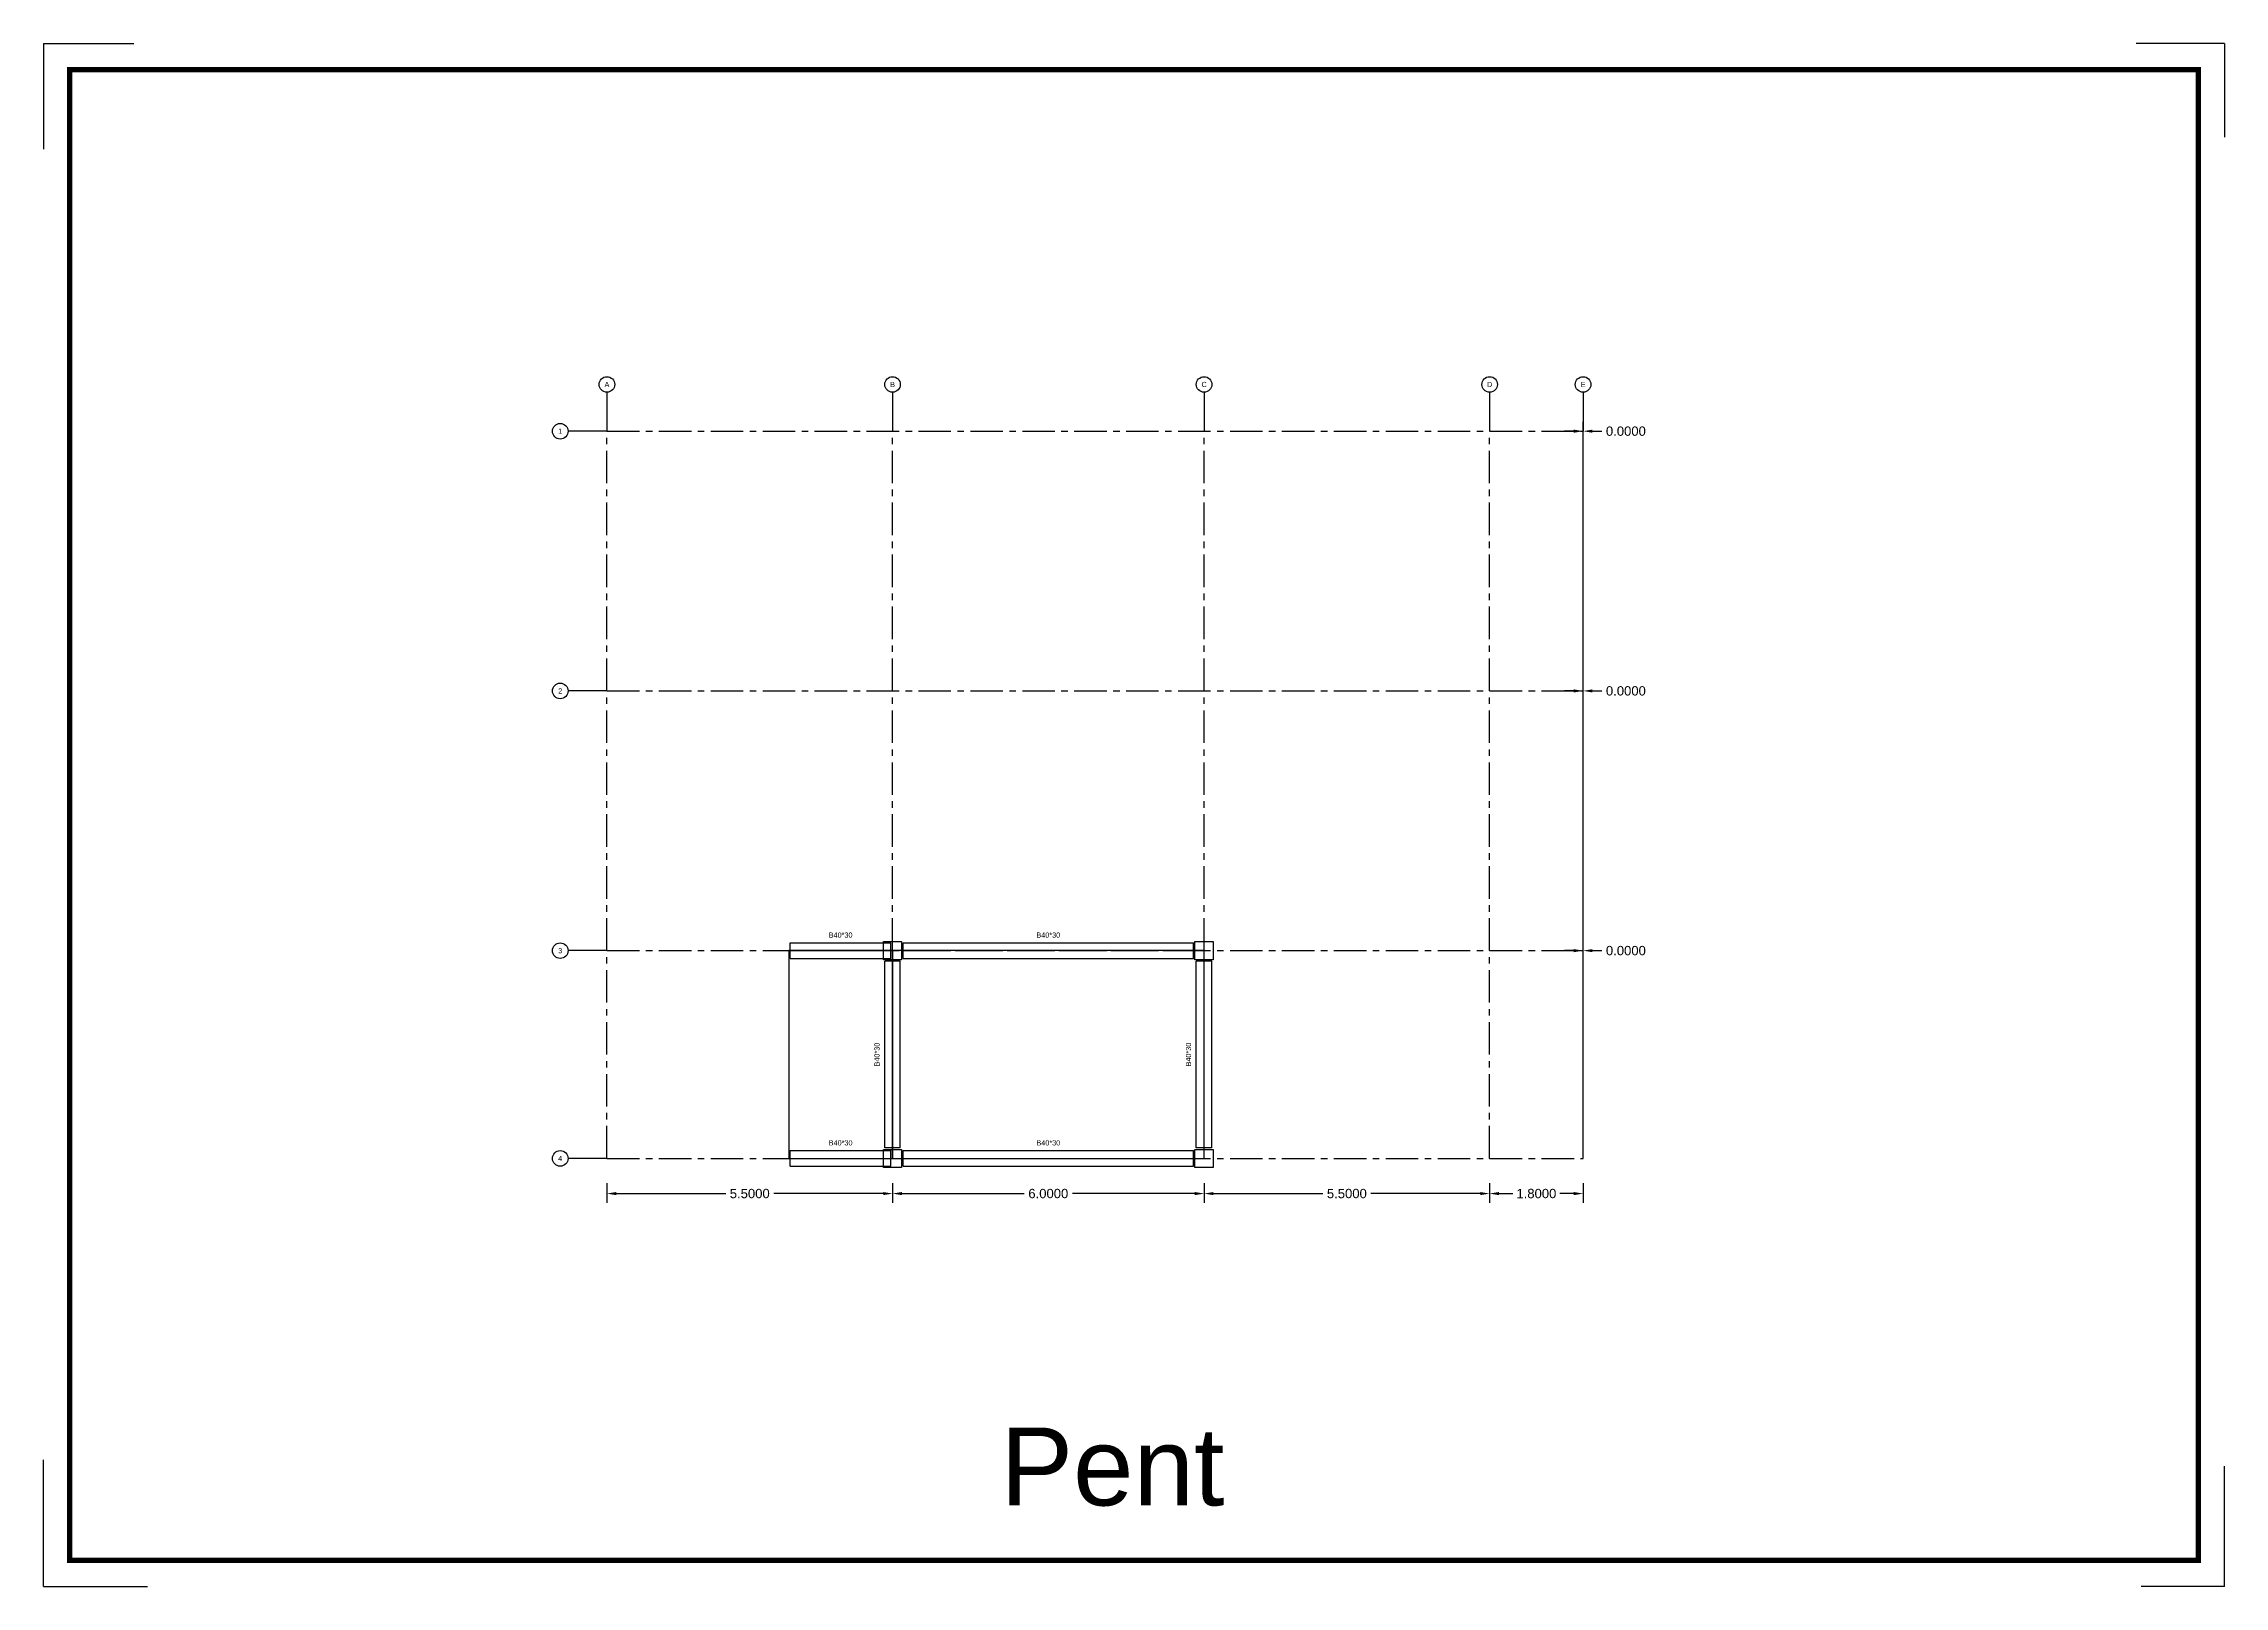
# Model space of a CAD drawing. Header units: inches. Extents: x -1152 to 1352, y 183 to 608.
# Drawn here: x 995.82 to 1037.82, y 238.06 to 267.76 of the extents above; entities that cross this region are included whole.
import ezdxf
from ezdxf.enums import TextEntityAlignment as Align

# ---------------------------------------------------------------- set-up
doc = ezdxf.new("R2010")
doc.units = ezdxf.units.IN
doc.header["$MEASUREMENT"] = 0
doc.linetypes.add('CENTER', pattern=[2, 1.25, -0.25, 0.25, -0.25])
for name, color, linetype in [('BEAM', 5, 'Continuous'), ('CENTERLINES', 7, 'Continuous'), ('COLS', 5, 'Continuous'), ('DIMENSIONS', 4, 'Continuous'), ('GRID', 1, 'Continuous'), ('SLAB', 6, 'Continuous'), ('TEXT', 3, 'Continuous')]:
    doc.layers.add(name, color=color, linetype=linetype)
doc.layers.add('Layer4', color=252, linetype='Continuous', lineweight=25)
doc.styles.get("Standard").update_dxf_attribs({"font": 'arial.ttf'})
doc.dimstyles.get("Standard").update_dxf_attribs({"dimtxt": 0.18, "dimasz": 0.18, "dimexe": 0.18, "dimexo": 0.0625, "dimgap": 0.09, "dimtad": 0, "dimtih": 1, "dimtoh": 1, "dimdec": 4, "dimzin": 0, "dimdsep": 46, "dimtxsty": 'Standard', "dimcen": 0.09, "dimadec": 0, "dimazin": 0, "dimtfac": 1, "dimtdec": 4, "dimtofl": 0, "dimtmove": 0, "dimatfit": 3, "dimfxl": 1, "dimtolj": 1, "dimtzin": 0, "dimarcsym": 0})

# ---------------------------------------------------------------- blocks, each defined once
blk = doc.blocks.new('*D449')
at = {"layer": 'DEFPOINTS', "color": 0, "transparency": 16777216}
for p in [(1006.673, 245.882), (1012.173, 245.882), (1012.173, 245.622)]:
    blk.add_point(p, dxfattribs=at)
at = {"layer": 'DIMENSIONS', "color": 0, "lineweight": -2, "transparency": 16777216}
for p, q in [((1006.673, 245.82), (1006.673, 245.442)), ((1012.173, 245.82), (1012.173, 245.442)), ((1006.853, 245.622), (1008.96, 245.622)), ((1011.993, 245.622), (1009.887, 245.622))]:
    blk.add_line(p, q, dxfattribs=at)
at = {"layer": 'DIMENSIONS', "color": 0, "transparency": 16777216}
for points in [[(1006.853, 245.652), (1006.853, 245.592), (1006.673, 245.622)], [(1011.993, 245.652), (1011.993, 245.592), (1012.173, 245.622)]]:
    blk.add_solid(points, dxfattribs=at)
at = {"layer": 'DIMENSIONS', "color": 0, "transparency": 16777216, "insert": (1009.423, 245.622), "char_height": 0.18, "attachment_point": 5}
blk.add_mtext('\\A1;5.5000', dxfattribs=at)
blk = doc.blocks.new('*D450')
at = {"layer": 'DEFPOINTS', "color": 0, "transparency": 16777216}
for p in [(1012.173, 245.882), (1018.173, 245.882), (1018.173, 245.622)]:
    blk.add_point(p, dxfattribs=at)
at = {"layer": 'DIMENSIONS', "color": 0, "lineweight": -2, "transparency": 16777216}
for p, q in [((1012.173, 245.82), (1012.173, 245.442)), ((1018.173, 245.82), (1018.173, 245.442)), ((1012.353, 245.622), (1014.709, 245.622)), ((1017.993, 245.622), (1015.637, 245.622))]:
    blk.add_line(p, q, dxfattribs=at)
at = {"layer": 'DIMENSIONS', "color": 0, "transparency": 16777216}
for points in [[(1012.353, 245.652), (1012.353, 245.592), (1012.173, 245.622)], [(1017.993, 245.652), (1017.993, 245.592), (1018.173, 245.622)]]:
    blk.add_solid(points, dxfattribs=at)
at = {"layer": 'DIMENSIONS', "color": 0, "transparency": 16777216, "insert": (1015.173, 245.622), "char_height": 0.18, "attachment_point": 5}
blk.add_mtext('\\A1;6.0000', dxfattribs=at)
blk = doc.blocks.new('*D451')
at = {"layer": 'DEFPOINTS', "color": 0, "transparency": 16777216}
for p in [(1018.173, 245.882), (1023.673, 245.882), (1023.673, 245.622)]:
    blk.add_point(p, dxfattribs=at)
at = {"layer": 'DIMENSIONS', "color": 0, "lineweight": -2, "transparency": 16777216}
for p, q in [((1018.173, 245.82), (1018.173, 245.442)), ((1023.673, 245.82), (1023.673, 245.442)), ((1018.353, 245.622), (1020.46, 245.622)), ((1023.493, 245.622), (1021.387, 245.622))]:
    blk.add_line(p, q, dxfattribs=at)
at = {"layer": 'DIMENSIONS', "color": 0, "transparency": 16777216}
for points in [[(1018.353, 245.652), (1018.353, 245.592), (1018.173, 245.622)], [(1023.493, 245.652), (1023.493, 245.592), (1023.673, 245.622)]]:
    blk.add_solid(points, dxfattribs=at)
at = {"layer": 'DIMENSIONS', "color": 0, "transparency": 16777216, "insert": (1020.923, 245.622), "char_height": 0.18, "attachment_point": 5}
blk.add_mtext('\\A1;5.5000', dxfattribs=at)
blk = doc.blocks.new('*D452')
at = {"layer": 'DEFPOINTS', "color": 0, "transparency": 16777216}
for p in [(1023.673, 245.882), (1025.473, 245.882), (1025.473, 245.622)]:
    blk.add_point(p, dxfattribs=at)
at = {"layer": 'DIMENSIONS', "color": 0, "lineweight": -2, "transparency": 16777216}
for p, q in [((1023.673, 245.82), (1023.673, 245.442)), ((1025.473, 245.82), (1025.473, 245.442)), ((1023.853, 245.622), (1024.118, 245.622)), ((1025.293, 245.622), (1025.028, 245.622))]:
    blk.add_line(p, q, dxfattribs=at)
at = {"layer": 'DIMENSIONS', "color": 0, "transparency": 16777216}
for points in [[(1023.853, 245.652), (1023.853, 245.592), (1023.673, 245.622)], [(1025.293, 245.652), (1025.293, 245.592), (1025.473, 245.622)]]:
    blk.add_solid(points, dxfattribs=at)
at = {"layer": 'DIMENSIONS', "color": 0, "transparency": 16777216, "insert": (1024.573, 245.622), "char_height": 0.18, "attachment_point": 5}
blk.add_mtext('\\A1;1.8000', dxfattribs=at)
blk = doc.blocks.new('*D453')
at = {"layer": 'DEFPOINTS', "color": 0, "transparency": 16777216}
for p in [(1025.473, 250.299), (1025.473, 250.299), (1025.473, 246.299)]:
    blk.add_point(p, dxfattribs=at)
at = {"layer": 'DIMENSIONS', "color": 0, "lineweight": -2, "transparency": 16777216}
for p, q in [((1025.473, 246.361), (1025.473, 250.479)), ((1025.473, 250.361), (1025.473, 250.479)), ((1025.293, 250.299), (1025.113, 250.299)), ((1025.653, 250.299), (1025.833, 250.299))]:
    blk.add_line(p, q, dxfattribs=at)
at = {"layer": 'DIMENSIONS', "color": 0, "transparency": 16777216}
for points in [[(1025.293, 250.329), (1025.293, 250.269), (1025.473, 250.299)], [(1025.653, 250.329), (1025.653, 250.269), (1025.473, 250.299)]]:
    blk.add_solid(points, dxfattribs=at)
at = {"layer": 'DIMENSIONS', "color": 0, "transparency": 16777216, "insert": (1026.297, 250.299), "char_height": 0.18, "attachment_point": 5}
blk.add_mtext('\\A1;0.0000', dxfattribs=at)
blk = doc.blocks.new('*D454')
at = {"layer": 'DEFPOINTS', "color": 0, "transparency": 16777216}
for p in [(1025.473, 255.299), (1025.473, 255.299), (1025.473, 250.299)]:
    blk.add_point(p, dxfattribs=at)
at = {"layer": 'DIMENSIONS', "color": 0, "lineweight": -2, "transparency": 16777216}
for p, q in [((1025.473, 250.361), (1025.473, 255.479)), ((1025.473, 255.361), (1025.473, 255.479)), ((1025.293, 255.299), (1025.113, 255.299)), ((1025.653, 255.299), (1025.833, 255.299))]:
    blk.add_line(p, q, dxfattribs=at)
at = {"layer": 'DIMENSIONS', "color": 0, "transparency": 16777216}
for points in [[(1025.293, 255.329), (1025.293, 255.269), (1025.473, 255.299)], [(1025.653, 255.329), (1025.653, 255.269), (1025.473, 255.299)]]:
    blk.add_solid(points, dxfattribs=at)
at = {"layer": 'DIMENSIONS', "color": 0, "transparency": 16777216, "insert": (1026.297, 255.299), "char_height": 0.18, "attachment_point": 5}
blk.add_mtext('\\A1;0.0000', dxfattribs=at)
blk = doc.blocks.new('*D455')
at = {"layer": 'DEFPOINTS', "color": 0, "transparency": 16777216}
for p in [(1025.473, 260.299), (1025.473, 260.299), (1025.473, 255.299)]:
    blk.add_point(p, dxfattribs=at)
at = {"layer": 'DIMENSIONS', "color": 0, "lineweight": -2, "transparency": 16777216}
for p, q in [((1025.473, 255.361), (1025.473, 260.479)), ((1025.473, 260.361), (1025.473, 260.479)), ((1025.293, 260.299), (1025.113, 260.299)), ((1025.653, 260.299), (1025.833, 260.299))]:
    blk.add_line(p, q, dxfattribs=at)
at = {"layer": 'DIMENSIONS', "color": 0, "transparency": 16777216}
for points in [[(1025.293, 260.329), (1025.293, 260.269), (1025.473, 260.299)], [(1025.653, 260.329), (1025.653, 260.269), (1025.473, 260.299)]]:
    blk.add_solid(points, dxfattribs=at)
at = {"layer": 'DIMENSIONS', "color": 0, "transparency": 16777216, "insert": (1026.297, 260.299), "char_height": 0.18, "attachment_point": 5}
blk.add_mtext('\\A1;0.0000', dxfattribs=at)

msp = doc.modelspace()

# ---------------------------------------------------------------- linework, layer by layer
at = {"layer": 'BEAM', "color": 2, "linetype": 'Continuous'}
for p, q in [((1010.20319, 250.44856), (1012.14319, 250.44856)), ((1010.20319, 250.14856), (1010.20319, 250.44856)), ((1012.14319, 250.14856), (1012.14319, 250.44856)), ((1012.37819, 250.44856), (1017.96819, 250.44856)), ((1012.37819, 250.14856), (1012.37819, 250.44856)), ((1017.96819, 250.14856), (1017.96819, 250.44856)), ((1010.20319, 250.14856), (1012.14319, 250.14856)), ((1012.02319, 246.50356), (1012.02319, 250.09356)), ((1012.32319, 250.09356), (1012.02319, 250.09356)), ((1012.32319, 246.50356), (1012.32319, 250.09356)), ((1012.37819, 250.14856), (1017.96819, 250.14856)), ((1018.02319, 246.50356), (1018.02319, 250.09356)), ((1018.32319, 250.09356), (1018.02319, 250.09356)), ((1018.32319, 246.50356), (1018.32319, 250.09356)), ((1010.20319, 246.44856), (1012.14319, 246.44856)), ((1010.20319, 246.14856), (1010.20319, 246.44856)), ((1010.20319, 246.14856), (1012.14319, 246.14856)), ((1012.32319, 246.50356), (1012.02319, 246.50356)), ((1012.14319, 246.14856), (1012.14319, 246.44856)), ((1012.37819, 246.44856), (1017.96819, 246.44856)), ((1012.37819, 246.14856), (1012.37819, 246.44856)), ((1012.37819, 246.14856), (1017.96819, 246.14856)), ((1017.96819, 246.14856), (1017.96819, 246.44856)), ((1018.32319, 246.50356), (1018.02319, 246.50356))]:
    msp.add_line(p, q, dxfattribs=at)
at = {"layer": 'CENTERLINES', "color": 6, "linetype": 'CENTER', "ltscale": 0.5}
for p, q in [((1010.20319, 250.29856), (1012.14319, 250.29856)), ((1012.17319, 246.50356), (1012.17319, 250.09356)), ((1012.37819, 250.29856), (1017.96819, 250.29856)), ((1018.17319, 246.50356), (1018.17319, 250.09356)), ((1010.20319, 246.29856), (1012.14319, 246.29856)), ((1012.37819, 246.29856), (1017.96819, 246.29856))]:
    msp.add_line(p, q, dxfattribs=at)
at = {"layer": 'COLS', "color": 2, "linetype": 'Continuous'}
for points in [[(1012.34819, 250.12356), (1011.99819, 250.12356), (1011.99819, 250.47356), (1012.34819, 250.47356)], [(1018.34819, 250.12356), (1017.99819, 250.12356), (1017.99819, 250.47356), (1018.34819, 250.47356)], [(1012.34819, 246.12356), (1011.99819, 246.12356), (1011.99819, 246.47356), (1012.34819, 246.47356)], [(1018.34819, 246.12356), (1017.99819, 246.12356), (1017.99819, 246.47356), (1018.34819, 246.47356)]]:
    msp.add_lwpolyline(points, close=True, dxfattribs=at)
at = {"layer": 'GRID', "color": 0, "linetype": 'Continuous'}
for p, q in [((1006.67319, 261.04856), (1006.67319, 260.29856)), ((1012.17319, 261.04856), (1012.17319, 260.29856)), ((1018.17319, 261.04856), (1018.17319, 260.29856)), ((1023.67319, 261.04856), (1023.67319, 260.29856)), ((1025.47319, 261.04856), (1025.47319, 260.29856)), ((1006.67319, 260.29856), (1005.92319, 260.29856)), ((1006.67319, 255.29856), (1005.92319, 255.29856)), ((1006.67319, 250.29856), (1005.92319, 250.29856)), ((1006.67319, 246.29856), (1005.92319, 246.29856))]:
    msp.add_line(p, q, dxfattribs=at)
at = {"layer": 'GRID', "color": 1, "linetype": 'CENTER', "ltscale": 0.5}
for p, q in [((1006.67319, 246.29856), (1006.67319, 260.29856)), ((1006.67319, 260.29856), (1025.47319, 260.29856)), ((1012.17319, 246.29856), (1012.17319, 260.29856)), ((1018.17319, 246.29856), (1018.17319, 260.29856)), ((1023.67319, 246.29856), (1023.67319, 260.29856)), ((1025.47319, 246.29856), (1025.47319, 260.29856)), ((1006.67319, 255.29856), (1025.47319, 255.29856)), ((1006.67319, 250.29856), (1025.47319, 250.29856)), ((1006.67319, 246.29856), (1025.47319, 246.29856))]:
    msp.add_line(p, q, dxfattribs=at)
at = {"layer": 'GRID', "color": 0, "linetype": 'Continuous'}
for centre in [(1006.67319, 261.19856), (1012.17319, 261.19856), (1018.17319, 261.19856), (1023.67319, 261.19856), (1025.47319, 261.19856), (1005.77319, 260.29856), (1005.77319, 255.29856), (1005.77319, 250.29856), (1005.77319, 246.29856)]:
    msp.add_circle(centre, 0.15, dxfattribs=at)
at = {"layer": 'Layer4'}
for p, q in [((995.82356, 267.76035), (995.82356, 265.73017)), ((995.82356, 267.76035), (997.56417, 267.76035)), ((1037.82356, 267.76035), (1036.12555, 267.76035)), ((1037.82356, 267.76035), (1037.82356, 265.96164)), ((995.82356, 238.06035), (995.82356, 240.498)), ((1037.82356, 238.06035), (1037.82356, 240.37438)), ((1037.82356, 238.06035), (1037.82356, 239.06035)), ((995.82356, 238.06035), (997.82359, 238.06035)), ((1037.82356, 238.06035), (1036.21867, 238.06035))]:
    msp.add_line(p, q, dxfattribs=at)
at = {"layer": 'Layer4', "const_width": 0.1}
msp.add_lwpolyline([(996.32356, 267.26035), (1037.32356, 267.26035), (1037.32356, 238.56035), (996.32356, 238.56035)], close=True, dxfattribs=at)
at = {"layer": 'SLAB', "color": 6, "linetype": 'Continuous'}
for points in [[(1010.17319, 246.29856), (1012.17319, 246.29856), (1012.17319, 250.29856), (1010.17319, 250.29856)], [(1012.17319, 246.29856), (1018.17319, 246.29856), (1018.17319, 250.29856), (1012.17319, 250.29856)]]:
    msp.add_lwpolyline(points, close=True, dxfattribs=at)

# ---------------------------------------------------------------- texts
at = {"color": 6, "insert": (987.88251, 241.11794), "char_height": 1.5, "attachment_point": 1}
msp.add_mtext_dynamic_manual_height_columns('\\pxqc;Pent', width=57.0507531, gutter_width=36.72032, heights=[0], dxfattribs=at)
at = {"layer": 'TEXT', "color": 0}
for s, p in [('A', (1006.67319, 261.19856)), ('B', (1012.17319, 261.19856)), ('C', (1018.17319, 261.19856)), ('D', (1023.67319, 261.19856)), ('E', (1025.47319, 261.19856)), ('1', (1005.77319, 260.29856)), ('2', (1005.77319, 255.29856)), ('3', (1005.77319, 250.29856)), ('B40*30', (1011.17319, 250.59856)), ('B40*30', (1015.17319, 250.59856)), ('B40*30', (1011.17319, 246.59856)), ('B40*30', (1015.17319, 246.59856)), ('4', (1005.77319, 246.29856))]:
    msp.add_text(s, height=0.1, dxfattribs=at).set_placement(p, align=Align.MIDDLE)
for p in [(1011.87319, 248.29856), (1017.87319, 248.29856)]:
    msp.add_text('B40*30', height=0.1, rotation=90, dxfattribs=at).set_placement(p, align=Align.MIDDLE)

# ---------------------------------------------------------------- dimensions: what is measured, and where the dimension line sits
at = {"layer": 'DIMENSIONS'}
for base, p1, p2, picture, middle in [((1025.4731866451, 260.2985601433), (1025.4731866451, 255.2985601433), (1025.4731866451, 260.2985601433), '*D455', (1026.2965086097, 260.2985601433)), ((1025.4731866451, 255.2985601433), (1025.4731866451, 250.2985601433), (1025.4731866451, 255.2985601433), '*D454', (1026.2965086097, 255.2985601433)), ((1025.4731866451, 250.2985601433), (1025.4731866451, 246.2985601433), (1025.4731866451, 250.2985601433), '*D453', (1026.2965086097, 250.2985601433)), ((1012.17319, 245.62234), (1006.67319, 245.88234), (1012.17319, 245.88234), '*D449', (1009.42319, 245.62234)), ((1018.17319, 245.62234), (1012.17319, 245.88234), (1018.17319, 245.88234), '*D450', (1015.17319, 245.62234)), ((1023.67319, 245.62234), (1018.17319, 245.88234), (1023.67319, 245.88234), '*D451', (1020.92319, 245.62234)), ((1025.47319, 245.62234), (1023.67319, 245.88234), (1025.47319, 245.88234), '*D452', (1024.57319, 245.62234))]:
    dim = msp.add_linear_dim(base=base, p1=p1, p2=p2, dimstyle='Standard', dxfattribs=at)
    dim.commit()
    dim.dimension.update_dxf_attribs({"geometry": picture, "text_midpoint": middle})

doc.saveas('drawing.dxf')
